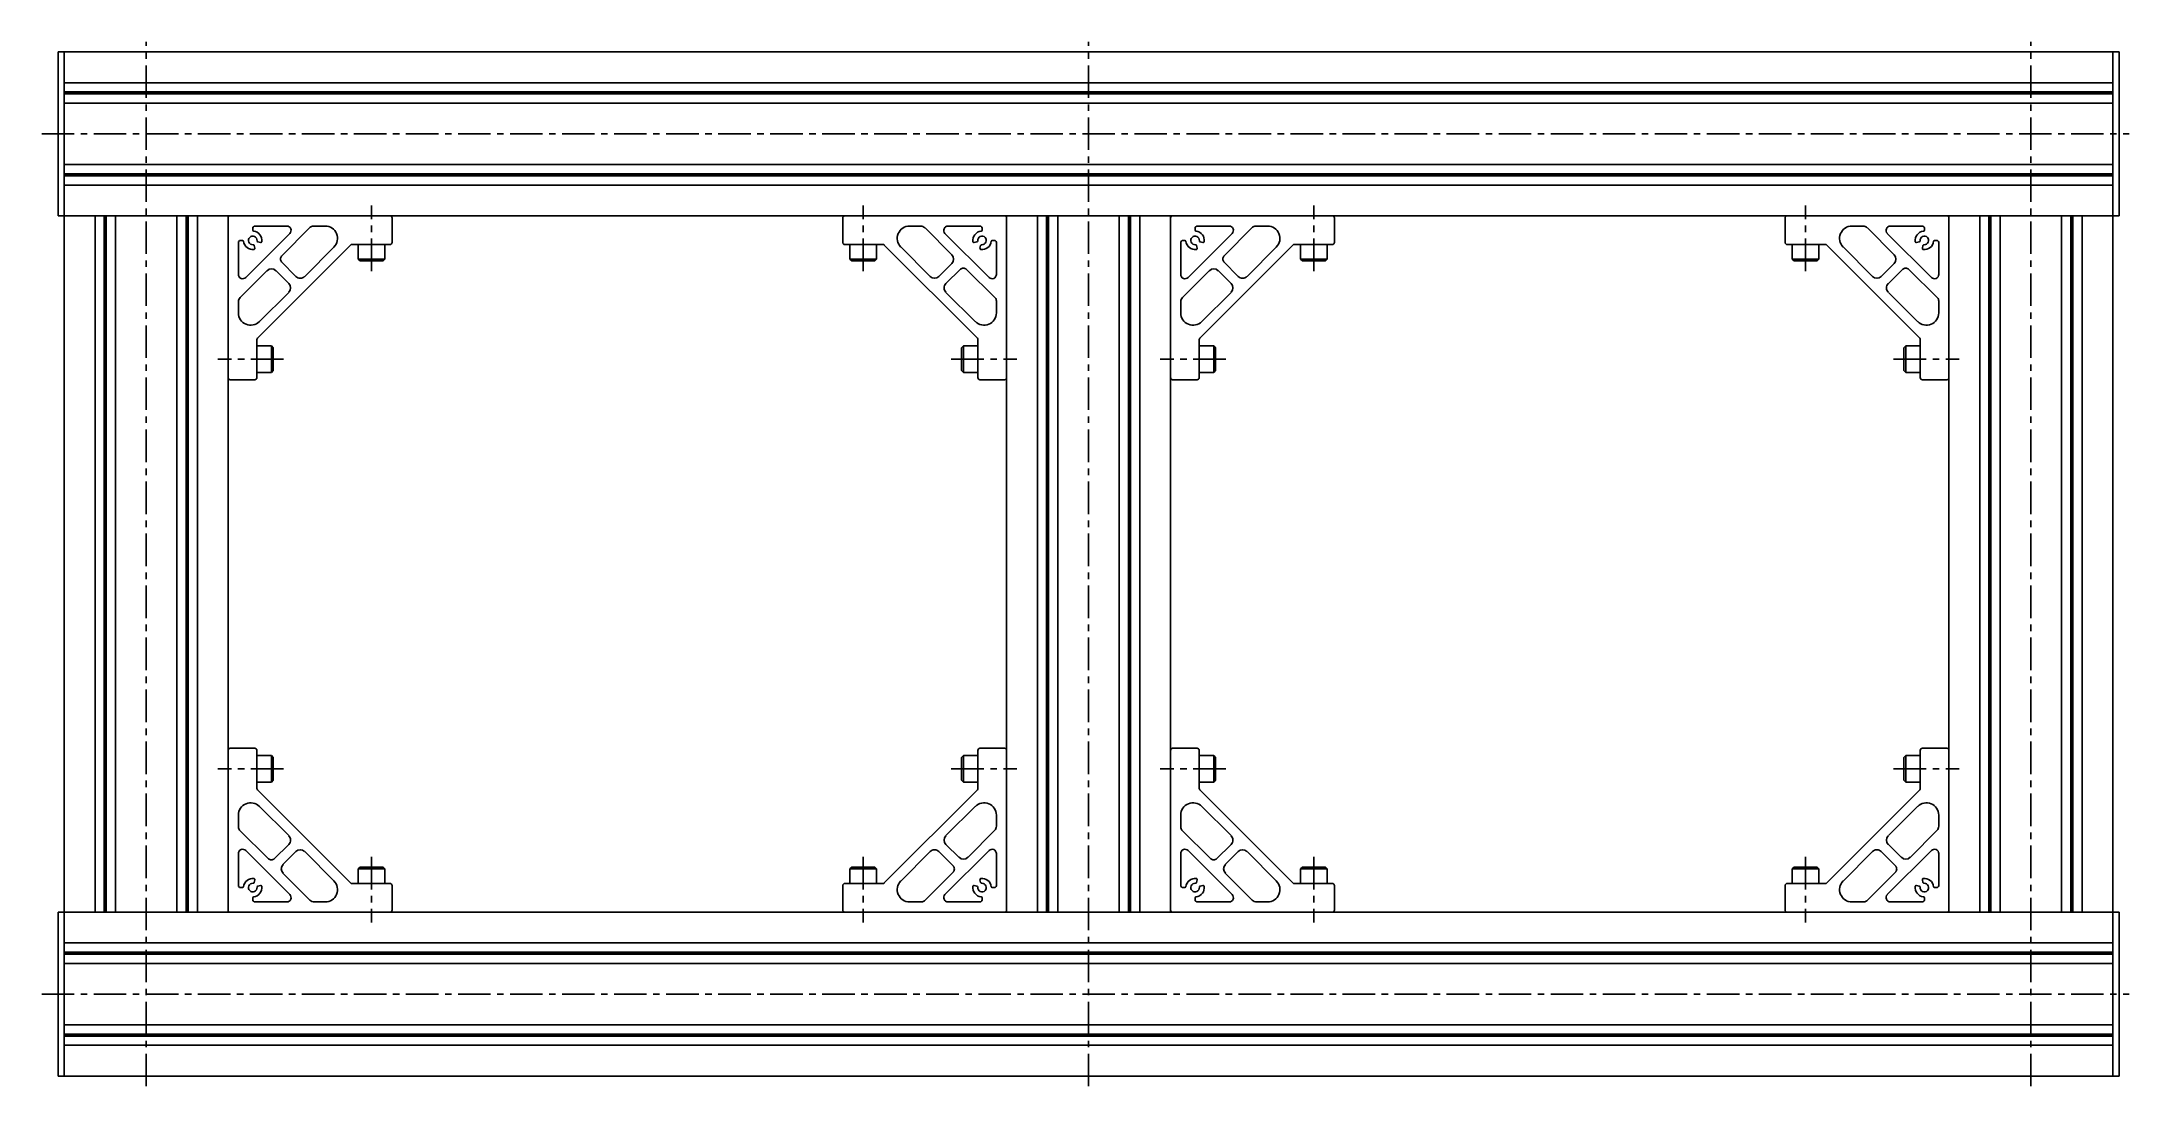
# Model space of a CAD drawing. Extents: x -8 to 1711, y -8 to 1075.
# Drawn here: x -8 to 1011, y 565 to 1075 of the extents above; entities that cross this region are included whole.
import ezdxf

# ---------------------------------------------------------------- set-up
doc = ezdxf.new("R2010")
doc.units = 0
doc.header["$LTSCALE"] = 0.5
doc.linetypes.add('CENTER', pattern=[50.8, 31.75, -6.35, 6.35, -6.35])
doc.layers.add('MSM_CENTER', color=1, linetype='CENTER')
doc.layers.add('MSM_CONTINUOUS', color=7, linetype='CONTINUOUS')

msp = doc.modelspace()

# ---------------------------------------------------------------- linework, layer by layer
at = {"layer": 'MSM_CENTER'}
for p, q in [((43, 565), (43, 1075)), ((503, 565), (503, 1075)), ((963, 565), (963, 1075)), ((-8, 1030), (1011, 1030)), ((153, 963), (153, 995)), ((393, 963), (393, 995)), ((613, 963), (613, 995)), ((853, 963), (853, 995)), ((110, 920), (78, 920)), ((436, 920), (468, 920)), ((570, 920), (538, 920)), ((896, 920), (928, 920)), ((110, 720), (78, 720)), ((436, 720), (468, 720)), ((570, 720), (538, 720)), ((896, 720), (928, 720)), ((153, 677), (153, 645)), ((393, 677), (393, 645)), ((613, 677), (613, 645)), ((853, 677), (853, 645)), ((-8, 610), (1011, 610))]:
    msp.add_line(p, q, dxfattribs=at)
at = {"layer": 'MSM_CONTINUOUS'}
for p, q in [((0, 1070), (1006, 1070)), ((0, 1070), (0, 990)), ((3, 1070), (3, 570)), ((1003, 570), (1003, 1070)), ((1006, 990), (1006, 1070)), ((1003, 1055), (3, 1055)), ((1003, 1050.5), (3, 1050.5)), ((1003, 1050), (3, 1050)), ((1003, 1049.5), (3, 1049.5)), ((1003, 1045), (3, 1045)), ((1003, 1015), (3, 1015)), ((1003, 1010.5), (3, 1010.5)), ((1003, 1010), (3, 1010)), ((1003, 1009.5), (3, 1009.5)), ((1003, 1005), (3, 1005)), ((0, 990), (1006, 990)), ((18, 650), (18, 990)), ((22.5, 650), (22.5, 990)), ((23, 650), (23, 990)), ((23.5, 650), (23.5, 990)), ((28, 650), (28, 990)), ((58, 650), (58, 990)), ((62.5, 650), (62.5, 990)), ((63, 650), (63, 990)), ((63.5, 650), (63.5, 990)), ((68, 650), (68, 990)), ((83, 650), (83, 990)), ((163, 977), (163, 989)), ((383, 989), (383, 977)), ((463, 650), (463, 990)), ((478, 650), (478, 990)), ((482.5, 650), (482.5, 990)), ((483, 650), (483, 990)), ((483.5, 650), (483.5, 990)), ((488, 650), (488, 990)), ((518, 650), (518, 990)), ((522.5, 650), (522.5, 990)), ((523, 650), (523, 990)), ((523.5, 650), (523.5, 990)), ((528, 650), (528, 990)), ((543, 650), (543, 990)), ((623, 977), (623, 989)), ((843, 989), (843, 977)), ((923, 650), (923, 990)), ((938, 650), (938, 990)), ((942.5, 650), (942.5, 990)), ((943, 650), (943, 990)), ((943.5, 650), (943.5, 990)), ((948, 650), (948, 990)), ((978, 650), (978, 990)), ((982.5, 650), (982.5, 990)), ((983, 650), (983, 990)), ((983.5, 650), (983.5, 990)), ((988, 650), (988, 990)), ((91.6, 959.9), (113.1, 981.4)), ((95, 984), (95, 983)), ((111.6, 985), (96, 985)), ((123.1, 984.4), (109, 970.3)), ((130.4, 985), (124.5, 985)), ((421, 985), (415.6, 985)), ((436.3, 971), (423.2, 984.1)), ((432.9, 981.4), (454.4, 959.9)), ((450, 985), (434.4, 985)), ((451, 983), (451, 984)), ((551.6, 959.9), (573.1, 981.4)), ((555, 984), (555, 983)), ((571.6, 985), (556, 985)), ((583.1, 984.4), (569, 970.3)), ((590.4, 985), (584.5, 985)), ((881, 985), (875.6, 985)), ((896.3, 971), (883.2, 984.1)), ((892.9, 981.4), (914.4, 959.9)), ((910, 985), (894.4, 985)), ((911, 983), (911, 984)), ((88, 977), (88, 961.4)), ((90, 978), (89, 978)), ((95.7, 975.5), (96, 974.2)), ((97.3, 930.3), (142.7, 975.7)), ((98.8, 977), (97.5, 977.3)), ((120.4, 960.4), (134.7, 974.8)), ((143.4, 976), (162, 976)), ((146.5, 976), (146.5, 968.9)), ((146.5, 968.9), (147.4, 968)), ((146.5, 968.9), (159.5, 968.9)), ((158.6, 968), (159.5, 968.9)), ((159.5, 968.9), (159.5, 976)), ((384, 976), (402.6, 976)), ((386.5, 976), (399.5, 976)), ((386.5, 976), (386.5, 968.9)), ((386.5, 968.9), (399.5, 968.9)), ((386.5, 968.9), (387.4, 968)), ((398.6, 968), (399.5, 968.9)), ((399.5, 968.9), (399.5, 976)), ((403.3, 975.7), (448.7, 930.3)), ((411.3, 974.8), (425.6, 960.4)), ((448.5, 977.3), (447.2, 977)), ((450, 974.2), (450.3, 975.5)), ((457, 978), (456, 978)), ((458, 961.4), (458, 977)), ((548, 977), (548, 961.4)), ((550, 978), (549, 978)), ((555.7, 975.5), (556, 974.2)), ((557.3, 930.3), (602.7, 975.7)), ((558.8, 977), (557.5, 977.3)), ((580.4, 960.4), (594.7, 974.8)), ((603.4, 976), (622, 976)), ((606.5, 976), (606.5, 968.9)), ((606.5, 968.9), (607.4, 968)), ((606.5, 968.9), (619.5, 968.9)), ((618.6, 968), (619.5, 968.9)), ((619.5, 968.9), (619.5, 976)), ((844, 976), (862.6, 976)), ((846.5, 976), (859.5, 976)), ((846.5, 976), (846.5, 968.9)), ((846.5, 968.9), (859.5, 968.9)), ((846.5, 968.9), (847.4, 968)), ((858.6, 968), (859.5, 968.9)), ((859.5, 968.9), (859.5, 976)), ((863.3, 975.7), (908.7, 930.3)), ((871.3, 974.8), (885.6, 960.4)), ((908.5, 977.3), (907.2, 977)), ((910, 974.2), (910.3, 975.5)), ((917, 978), (916, 978)), ((918, 961.4), (918, 977)), ((102, 963.3), (88.9, 950.2)), ((112.6, 956.9), (106.2, 963.3)), ((109, 967.5), (116.1, 960.4)), ((147.4, 968), (158.6, 968)), ((387.4, 968), (398.6, 968)), ((429.9, 960.4), (436.3, 966.8)), ((440.5, 964), (433.4, 956.9)), ((457.4, 949.9), (443.3, 964)), ((562, 963.3), (548.9, 950.2)), ((572.6, 956.9), (566.2, 963.3)), ((569, 967.5), (576.1, 960.4)), ((607.4, 968), (618.6, 968)), ((847.4, 968), (858.6, 968)), ((889.9, 960.4), (896.3, 966.8)), ((900.5, 964), (893.4, 956.9)), ((917.4, 949.9), (903.3, 964)), ((88, 948), (88, 942.6)), ((98.2, 938.3), (112.6, 952.6)), ((433.4, 952.6), (447.8, 938.3)), ((458, 942.6), (458, 948.5)), ((548, 948), (548, 942.6)), ((558.2, 938.3), (572.6, 952.6)), ((893.4, 952.6), (907.8, 938.3)), ((918, 942.6), (918, 948.5)), ((97, 911), (97, 929.6)), ((449, 929.6), (449, 911)), ((557, 911), (557, 929.6)), ((909, 929.6), (909, 911)), ((97, 913.5), (97, 926.5)), ((104.1, 926.5), (97, 926.5)), ((104.1, 913.5), (104.1, 926.5)), ((105, 925.6), (104.1, 926.5)), ((105, 914.4), (105, 925.6)), ((441.9, 926.5), (441, 925.6)), ((441, 925.6), (441, 914.4)), ((441.9, 926.5), (441.9, 913.5)), ((449, 926.5), (441.9, 926.5)), ((557, 913.5), (557, 926.5)), ((564.1, 926.5), (557, 926.5)), ((564.1, 913.5), (564.1, 926.5)), ((565, 925.6), (564.1, 926.5)), ((565, 914.4), (565, 925.6)), ((901.9, 926.5), (901, 925.6)), ((901, 925.6), (901, 914.4)), ((901.9, 926.5), (901.9, 913.5)), ((909, 926.5), (901.9, 926.5)), ((84, 910), (96, 910)), ((97, 913.5), (104.1, 913.5)), ((104.1, 913.5), (105, 914.4)), ((441, 914.4), (441.9, 913.5)), ((441.9, 913.5), (449, 913.5)), ((450, 910), (462, 910)), ((544, 910), (556, 910)), ((557, 913.5), (564.1, 913.5)), ((564.1, 913.5), (565, 914.4)), ((901, 914.4), (901.9, 913.5)), ((901.9, 913.5), (909, 913.5)), ((910, 910), (922, 910)), ((96, 730), (84, 730)), ((97, 710.4), (97, 729)), ((104.1, 726.5), (97, 726.5)), ((105, 725.6), (104.1, 726.5)), ((104.1, 713.5), (104.1, 726.5)), ((105, 714.4), (105, 725.6)), ((441.9, 726.5), (441, 725.6)), ((441, 725.6), (441, 714.4)), ((449, 726.5), (441.9, 726.5)), ((441.9, 726.5), (441.9, 713.5)), ((449, 729), (449, 710.4)), ((449, 726.5), (449, 713.5)), ((462, 730), (450, 730)), ((556, 730), (544, 730)), ((557, 710.4), (557, 729)), ((564.1, 726.5), (557, 726.5)), ((565, 725.6), (564.1, 726.5)), ((564.1, 713.5), (564.1, 726.5)), ((565, 714.4), (565, 725.6)), ((901.9, 726.5), (901, 725.6)), ((901, 725.6), (901, 714.4)), ((909, 726.5), (901.9, 726.5)), ((901.9, 726.5), (901.9, 713.5)), ((909, 729), (909, 710.4)), ((909, 726.5), (909, 713.5)), ((922, 730), (910, 730)), ((97, 713.5), (104.1, 713.5)), ((104.1, 713.5), (105, 714.4)), ((441, 714.4), (441.9, 713.5)), ((441.9, 713.5), (449, 713.5)), ((557, 713.5), (564.1, 713.5)), ((564.1, 713.5), (565, 714.4)), ((901, 714.4), (901.9, 713.5)), ((901.9, 713.5), (909, 713.5)), ((142.7, 664.3), (97.3, 709.7)), ((448.7, 709.7), (403.3, 664.3)), ((602.7, 664.3), (557.3, 709.7)), ((908.7, 709.7), (863.3, 664.3)), ((88, 697.4), (88, 691.5)), ((112.6, 687.4), (98.2, 701.7)), ((447.8, 701.7), (433.4, 687.4)), ((458, 692), (458, 697.4)), ((548, 697.4), (548, 691.5)), ((572.6, 687.4), (558.2, 701.7)), ((907.8, 701.7), (893.4, 687.4)), ((918, 692), (918, 697.4)), ((88.6, 690.1), (102.7, 676)), ((105.5, 676), (112.6, 683.1)), ((433.4, 683.1), (439.8, 676.7)), ((444, 676.7), (457.1, 689.8)), ((548.6, 690.1), (562.7, 676)), ((565.5, 676), (572.6, 683.1)), ((893.4, 683.1), (899.8, 676.7)), ((904, 676.7), (917.1, 689.8)), ((88, 678.6), (88, 663)), ((113.1, 658.6), (91.6, 680.1)), ((116.1, 679.6), (109.7, 673.2)), ((134.7, 665.2), (120.4, 679.6)), ((425.6, 679.6), (411.3, 665.2)), ((437, 672.5), (429.9, 679.6)), ((454.4, 680.1), (432.9, 658.6)), ((458, 663), (458, 678.6)), ((548, 678.6), (548, 663)), ((573.1, 658.6), (551.6, 680.1)), ((576.1, 679.6), (569.7, 673.2)), ((594.7, 665.2), (580.4, 679.6)), ((885.6, 679.6), (871.3, 665.2)), ((897, 672.5), (889.9, 679.6)), ((914.4, 680.1), (892.9, 658.6)), ((918, 663), (918, 678.6)), ((96, 665.8), (95.7, 664.5)), ((97.5, 662.7), (98.8, 663)), ((109.7, 669), (122.8, 655.9)), ((162, 664), (143.4, 664)), ((147.4, 672), (146.5, 671.1)), ((146.5, 671.1), (146.5, 664)), ((159.5, 671.1), (146.5, 671.1)), ((159.5, 664), (146.5, 664)), ((158.6, 672), (147.4, 672)), ((159.5, 671.1), (158.6, 672)), ((159.5, 664), (159.5, 671.1)), ((163, 651), (163, 663)), ((383, 663), (383, 651)), ((402.6, 664), (384, 664)), ((387.4, 672), (386.5, 671.1)), ((399.5, 671.1), (386.5, 671.1)), ((386.5, 671.1), (386.5, 664)), ((398.6, 672), (387.4, 672)), ((399.5, 671.1), (398.6, 672)), ((399.5, 664), (399.5, 671.1)), ((422.9, 655.6), (437, 669.7)), ((447.2, 663), (448.5, 662.7)), ((450.3, 664.5), (450, 665.8)), ((556, 665.8), (555.7, 664.5)), ((557.5, 662.7), (558.8, 663)), ((569.7, 669), (582.8, 655.9)), ((622, 664), (603.4, 664)), ((607.4, 672), (606.5, 671.1)), ((606.5, 671.1), (606.5, 664)), ((619.5, 671.1), (606.5, 671.1)), ((619.5, 664), (606.5, 664)), ((618.6, 672), (607.4, 672)), ((619.5, 671.1), (618.6, 672)), ((619.5, 664), (619.5, 671.1)), ((623, 651), (623, 663)), ((843, 663), (843, 651)), ((862.6, 664), (844, 664)), ((847.4, 672), (846.5, 671.1)), ((859.5, 671.1), (846.5, 671.1)), ((846.5, 671.1), (846.5, 664)), ((858.6, 672), (847.4, 672)), ((859.5, 671.1), (858.6, 672)), ((859.5, 664), (859.5, 671.1)), ((882.9, 655.6), (897, 669.7)), ((907.2, 663), (908.5, 662.7)), ((910.3, 664.5), (910, 665.8)), ((89, 662), (90, 662)), ((95, 657), (95, 656)), ((96, 655), (111.6, 655)), ((125, 655), (130.4, 655)), ((415.6, 655), (421.5, 655)), ((434.4, 655), (450, 655)), ((451, 656), (451, 657)), ((456, 662), (457, 662)), ((549, 662), (550, 662)), ((555, 657), (555, 656)), ((556, 655), (571.6, 655)), ((585, 655), (590.4, 655)), ((875.6, 655), (881.5, 655)), ((894.4, 655), (910, 655)), ((911, 656), (911, 657)), ((916, 662), (917, 662)), ((0, 650), (1006, 650)), ((0, 650), (0, 570)), ((1006, 570), (1006, 650)), ((1003, 635), (3, 635)), ((1003, 630.5), (3, 630.5)), ((1003, 630), (3, 630)), ((1003, 629.5), (3, 629.5)), ((1003, 625), (3, 625)), ((1003, 595), (3, 595)), ((1003, 590.5), (3, 590.5)), ((1003, 590), (3, 590)), ((1003, 589.5), (3, 589.5)), ((1003, 585), (3, 585)), ((0, 570), (1006, 570))]:
    msp.add_line(p, q, dxfattribs=at)
for centre, radius, start, end in [((84, 989), 1, 90, 180), ((162, 989), 1, 0, 90), ((384, 989), 1, 90, 180), ((462, 989), 1, 0, 90), ((544, 989), 1, 90, 180), ((622, 989), 1, 0, 90), ((844, 989), 1, 90, 180), ((922, 989), 1, 0, 90), ((95, 978), 2.1, 356.0879, 273.9134), ((96, 984), 1, 90, 180), ((95.5, 983), 0.5, 179.9984, 264.2635), ((95, 978), 4.5, 352.1807, 84.2603), ((111.6, 982.9), 2.1, 315, 90), ((124.5, 983), 2, 90.0011, 135.0008), ((130.4, 979), 6, 315, 90.0001), ((415.6, 979), 6, 90.0001, 225), ((421, 982), 3, 45.0002, 90.0002), ((434.4, 982.9), 2.1, 90, 225), ((451, 978), 4.5, 95.7391, 187.8199), ((451, 978), 2.1, 266.0879, 183.9134), ((450, 984), 1, 0, 90), ((450.5, 983), 0.5, 275.7396, 359.9987), ((555, 978), 2.1, 356.0879, 273.9134), ((556, 984), 1, 90, 180), ((555.5, 983), 0.5, 179.9984, 264.2635), ((555, 978), 4.5, 352.1807, 84.2603), ((571.6, 982.9), 2.1, 315, 90), ((584.5, 983), 2, 90.0011, 135.0008), ((590.4, 979), 6, 315, 90.0001), ((875.6, 979), 6, 90.0001, 225), ((881, 982), 3, 45.0002, 90.0002), ((894.4, 982.9), 2.1, 90, 225), ((911, 978), 4.5, 95.7391, 187.8199), ((911, 978), 2.1, 266.0879, 183.9134), ((910, 984), 1, 0, 90), ((910.5, 983), 0.5, 275.7396, 359.9987), ((89, 977), 1, 90, 180), ((90, 977.5), 0.5, 5.7396, 89.9987), ((95, 978), 4.5, 185.7391, 277.8199), ((95.2, 975.4), 0.5, 14.9999, 93.9134), ((95.5, 974), 0.5, 277.8225, 14.9997), ((97.6, 977.8), 0.5, 176.0879, 255.0001), ((99, 977.5), 0.5, 255.0014, 352.1789), ((110.5, 968.9), 2, 134.9992, 225.0012), ((143.4, 975), 1, 89.9986, 134.9989), ((162, 977), 1, 269.9979, 0), ((384, 977), 1, 180, 270), ((402.6, 975), 1, 45.0005, 90.0008), ((434.1, 968.9), 3, 315.0001, 45.0001), ((447, 977.5), 0.5, 187.8225, 284.9997), ((448.4, 977.8), 0.5, 284.9999, 3.9134), ((450.5, 974), 0.5, 165.0014, 262.1789), ((450.8, 975.4), 0.5, 86.0879, 165.0001), ((451, 978), 4.5, 262.1807, 354.2603), ((456, 977.5), 0.5, 89.9984, 174.2635), ((457, 977), 1, 0, 90), ((549, 977), 1, 90, 180), ((550, 977.5), 0.5, 5.7396, 89.9987), ((555, 978), 4.5, 185.7391, 277.8199), ((555.2, 975.4), 0.5, 14.9999, 93.9134), ((555.5, 974), 0.5, 277.8225, 14.9997), ((557.6, 977.8), 0.5, 176.0879, 255.0001), ((559, 977.5), 0.5, 255.0014, 352.1789), ((570.5, 968.9), 2, 134.9992, 225.0012), ((603.4, 975), 1, 89.9986, 134.9989), ((622, 977), 1, 269.9979, 0), ((844, 977), 1, 180, 270), ((862.6, 975), 1, 45.0005, 90.0008), ((894.1, 968.9), 3, 315.0001, 45.0001), ((907, 977.5), 0.5, 187.8225, 284.9997), ((908.4, 977.8), 0.5, 284.9999, 3.9134), ((910.5, 974), 0.5, 165.0014, 262.1789), ((910.8, 975.4), 0.5, 86.0879, 165.0001), ((911, 978), 4.5, 262.1807, 354.2603), ((916, 977.5), 0.5, 89.9984, 174.2635), ((917, 977), 1, 0, 90), ((90.1, 961.4), 2.1, 180, 315), ((104.1, 961.1), 3, 45.0001, 135.0001), ((118.2, 962.5), 3, 225.0001, 315.0002), ((427.8, 962.5), 3, 225.0005, 314.9993), ((441.9, 962.5), 2, 44.9992, 135.0012), ((455.9, 961.4), 2.1, 225, 0), ((550.1, 961.4), 2.1, 180, 315), ((564.1, 961.1), 3, 45.0001, 135.0001), ((578.2, 962.5), 3, 225.0001, 315.0002), ((887.8, 962.5), 3, 225.0005, 314.9993), ((901.9, 962.5), 2, 44.9992, 135.0012), ((915.9, 961.4), 2.1, 225, 0), ((91, 948), 3, 135.0002, 180.0002), ((110.5, 954.8), 3, 315.0005, 44.9993), ((435.5, 954.8), 3, 135.0001, 225.0002), ((456, 948.5), 2, 0.0011, 45.0008), ((551, 948), 3, 135.0002, 180.0002), ((570.5, 954.8), 3, 315.0005, 44.9993), ((895.5, 954.8), 3, 135.0001, 225.0002), ((916, 948.5), 2, 0.0011, 45.0008), ((94, 942.6), 6, 180.0001, 315), ((452, 942.6), 6, 225, 0.0001), ((554, 942.6), 6, 180.0001, 315), ((912, 942.6), 6, 225, 0.0001), ((98, 929.6), 1, 135.0005, 180.0008), ((448, 929.6), 1, 359.9986, 44.9989), ((558, 929.6), 1, 135.0005, 180.0008), ((908, 929.6), 1, 359.9986, 44.9989), ((84, 911), 1, 180, 270), ((96, 911), 1, 270, 0), ((450, 911), 1, 179.9979, 270), ((462, 911), 1, 270, 0), ((544, 911), 1, 180, 270), ((556, 911), 1, 270, 0), ((910, 911), 1, 179.9979, 270), ((922, 911), 1, 270, 0), ((84, 729), 1, 90, 180), ((96, 729), 1, 359.9979, 90), ((450, 729), 1, 90, 180), ((462, 729), 1, 0, 90), ((544, 729), 1, 90, 180), ((556, 729), 1, 359.9979, 90), ((910, 729), 1, 90, 180), ((922, 729), 1, 0, 90), ((94, 697.4), 6, 45, 180.0001), ((98, 710.4), 1, 179.9986, 224.9989), ((452, 697.4), 6, 0.0001, 135), ((448, 710.4), 1, 315.0005, 0.0008), ((554, 697.4), 6, 45, 180.0001), ((558, 710.4), 1, 179.9986, 224.9989), ((912, 697.4), 6, 0.0001, 135), ((908, 710.4), 1, 315.0005, 0.0008), ((90, 691.5), 2, 180.0011, 225.0008), ((110.5, 685.2), 3, 315.0001, 45.0002), ((435.5, 685.2), 3, 135.0005, 224.9993), ((455, 692), 3, 315.0002, 0.0002), ((550, 691.5), 2, 180.0011, 225.0008), ((570.5, 685.2), 3, 315.0001, 45.0002), ((895.5, 685.2), 3, 135.0005, 224.9993), ((915, 692), 3, 315.0002, 0.0002), ((90.1, 678.6), 2.1, 45, 180), ((104.1, 677.5), 2, 224.9992, 315.0012), ((111.9, 671.1), 3, 135.0001, 225.0001), ((118.2, 677.5), 3, 45.0005, 134.9993), ((427.8, 677.5), 3, 45.0001, 135.0002), ((441.9, 678.9), 3, 225.0001, 315.0001), ((455.9, 678.6), 2.1, 0, 135), ((550.1, 678.6), 2.1, 45, 180), ((564.1, 677.5), 2, 224.9992, 315.0012), ((571.9, 671.1), 3, 135.0001, 225.0001), ((578.2, 677.5), 3, 45.0005, 134.9993), ((887.8, 677.5), 3, 45.0001, 135.0002), ((901.9, 678.9), 3, 225.0001, 315.0001), ((915.9, 678.6), 2.1, 0, 135), ((89, 663), 1, 180, 270), ((90, 662.5), 0.5, 269.9984, 354.2635), ((95, 662), 4.5, 82.1807, 174.2603), ((95, 662), 2.1, 86.0879, 3.9134), ((95.2, 664.6), 0.5, 266.0879, 345.0001), ((95, 662), 4.5, 275.7391, 7.8199), ((95.5, 666), 0.5, 345.0014, 82.1789), ((97.6, 662.2), 0.5, 104.9999, 183.9134), ((99, 662.5), 0.5, 7.8225, 104.9997), ((130.4, 661), 6, 270.0001, 45), ((143.4, 665), 1, 225.0005, 270.0008), ((162, 663), 1, 0, 90), ((384, 663), 1, 89.9979, 180), ((402.6, 665), 1, 269.9986, 314.9989), ((415.6, 661), 6, 135, 270.0001), ((435.5, 671.1), 2, 314.9992, 45.0012), ((447, 662.5), 0.5, 75.0014, 172.1789), ((451, 662), 4.5, 172.1807, 264.2603), ((448.4, 662.2), 0.5, 356.0879, 75.0001), ((451, 662), 2.1, 176.0879, 93.9134), ((450.5, 666), 0.5, 97.8225, 194.9997), ((450.8, 664.6), 0.5, 194.9999, 273.9134), ((451, 662), 4.5, 5.7391, 97.8199), ((456, 662.5), 0.5, 185.7396, 269.9987), ((457, 663), 1, 270, 0), ((549, 663), 1, 180, 270), ((550, 662.5), 0.5, 269.9984, 354.2635), ((555, 662), 4.5, 82.1807, 174.2603), ((555, 662), 2.1, 86.0879, 3.9134), ((555.2, 664.6), 0.5, 266.0879, 345.0001), ((555, 662), 4.5, 275.7391, 7.8199), ((555.5, 666), 0.5, 345.0014, 82.1789), ((557.6, 662.2), 0.5, 104.9999, 183.9134), ((559, 662.5), 0.5, 7.8225, 104.9997), ((590.4, 661), 6, 270.0001, 45), ((603.4, 665), 1, 225.0005, 270.0008), ((622, 663), 1, 0, 90), ((844, 663), 1, 89.9979, 180), ((862.6, 665), 1, 269.9986, 314.9989), ((875.6, 661), 6, 135, 270.0001), ((895.5, 671.1), 2, 314.9992, 45.0012), ((907, 662.5), 0.5, 75.0014, 172.1789), ((911, 662), 4.5, 172.1807, 264.2603), ((908.4, 662.2), 0.5, 356.0879, 75.0001), ((911, 662), 2.1, 176.0879, 93.9134), ((910.5, 666), 0.5, 97.8225, 194.9997), ((910.8, 664.6), 0.5, 194.9999, 273.9134), ((911, 662), 4.5, 5.7391, 97.8199), ((916, 662.5), 0.5, 185.7396, 269.9987), ((917, 663), 1, 270, 0), ((95.5, 657), 0.5, 95.7396, 179.9987), ((96, 656), 1, 180, 270), ((111.6, 657.1), 2.1, 270, 45), ((125, 658), 3, 225.0002, 270.0002), ((421.5, 657), 2, 270.0011, 315.0008), ((434.4, 657.1), 2.1, 135, 270), ((450, 656), 1, 270, 0), ((450.5, 657), 0.5, 359.9984, 84.2635), ((555.5, 657), 0.5, 95.7396, 179.9987), ((556, 656), 1, 180, 270), ((571.6, 657.1), 2.1, 270, 45), ((585, 658), 3, 225.0002, 270.0002), ((881.5, 657), 2, 270.0011, 315.0008), ((894.4, 657.1), 2.1, 135, 270), ((910, 656), 1, 270, 0), ((910.5, 657), 0.5, 359.9984, 84.2635), ((84, 651), 1, 180, 270), ((162, 651), 1, 270, 0), ((384, 651), 1, 180, 270), ((462, 651), 1, 270, 0), ((544, 651), 1, 180, 270), ((622, 651), 1, 270, 0), ((844, 651), 1, 180, 270), ((922, 651), 1, 270, 0)]:
    msp.add_arc(centre, radius, start, end, dxfattribs=at)

doc.saveas('drawing.dxf')
